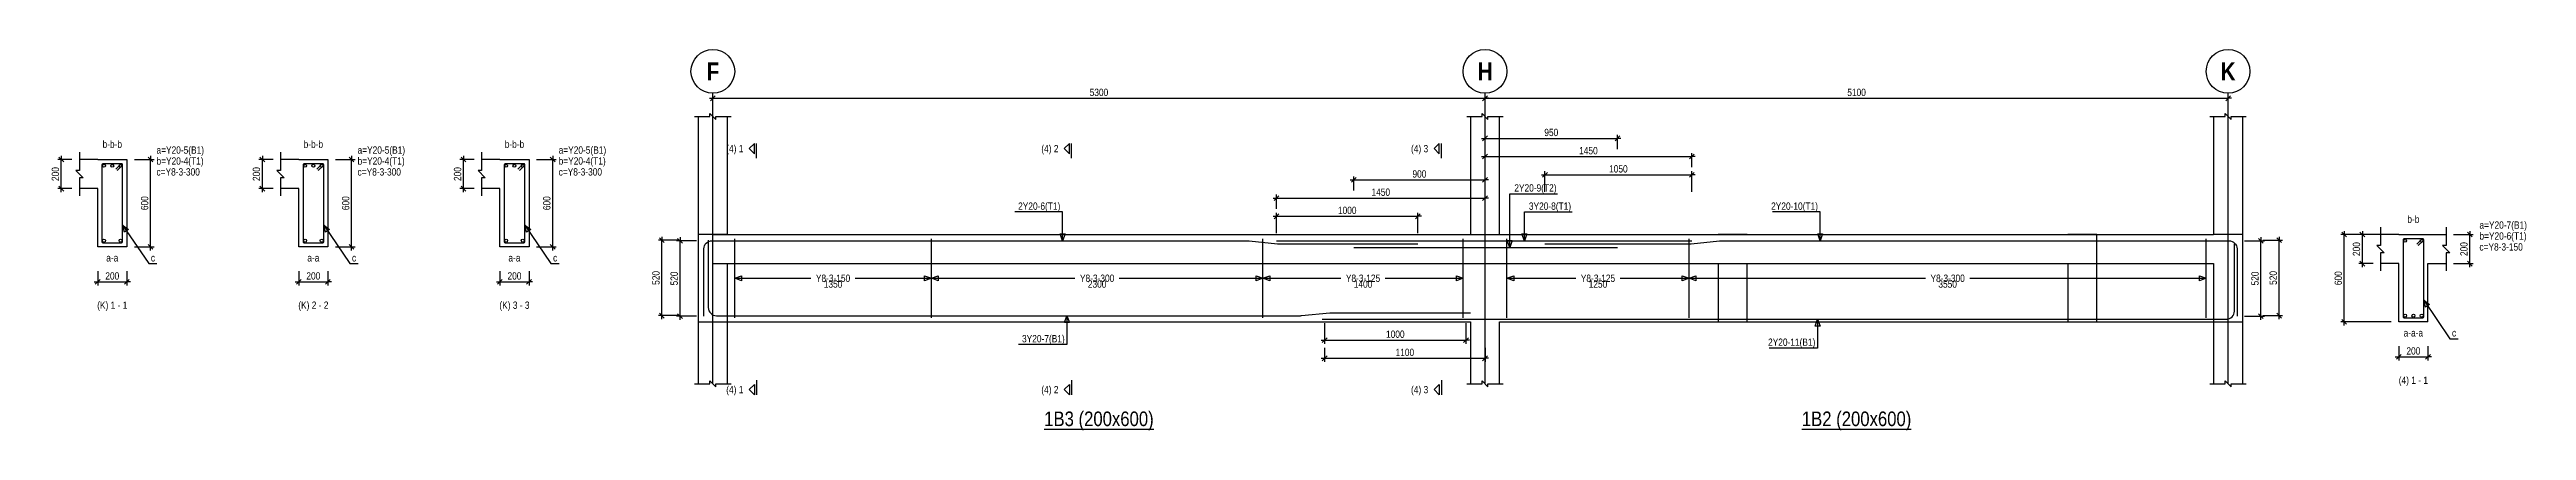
# Model space of a CAD drawing. Extents: x 0 to 206258, y -403073 to 0.
# Drawn here: x 47373 to 81373, y -194664 to -189434 of the extents above; entities that cross this region are included whole.
import ezdxf
from ezdxf.enums import TextEntityAlignment as Align
from ezdxf.lldxf.tags import DXFTag

# ---------------------------------------------------------------- set-up
doc = ezdxf.new("R2010")
doc.units = 0
doc.header["$LTSCALE"] = 1000
for name, color, linetype in [('Axis Circle(Dir 2)', 150, 'Continuous'), ('Axis Label(Dir 1)', 7, 'Continuous'), ('Axis Line(Dir 2)', 150, 'CENTER2'), ('Break Line', 5, 'Continuous'), ('Dimension Line', 5, 'Continuous'), ('Dimension Text', 5, 'Continuous'), ('Front Elevation Line', 40, 'Continuous'), ('Leader Line', 5, 'Continuous'), ('Link Line', 3, 'Continuous'), ('Rebar Label', 6, 'Continuous'), ('Rebar Line', 7, 'Continuous'), ('Section Label', 1, 'Continuous'), ('Section Line', 1, 'Continuous'), ('Top Rebar Label', 6, 'Continuous'), ('Top Rebar Line', 7, 'Continuous')]:
    doc.layers.add(name, color=color, linetype=linetype)
for name, color, linetype, true_color in [('Back Elevation Line', 191, 'HIDDEN2', 0xd4aaff), ('Beam Label(D)', 94, 'Continuous', 0x008100), ('Beam Line(D)', 112, 'Continuous', 0x00bd5e), ('Link Label', 94, 'Continuous', 0x008100)]:
    doc.layers.add(name, color=color, linetype=linetype, true_color=true_color)
doc.styles.add('Axis Label(Dir 1)', font='ARIALNB.TTF', dxfattribs={"height": 250})
doc.styles.add('Beam Label(D)', font='ARIALN.TTF', dxfattribs={"height": 200})
doc.styles.add('Dimension Text', font='ARIALN.TTF', dxfattribs={"height": 100})
doc.styles.add('Link Label', font='ARIALN.TTF', dxfattribs={"height": 100})
doc.styles.add('Rebar Label', font='ARIALN.TTF', dxfattribs={"height": 100})
doc.styles.add('Section Label', font='ARIALN.TTF', dxfattribs={"height": 100})
doc.styles.add('Top Rebar Label', font='ARIALN.TTF', dxfattribs={"height": 100})
tags = doc.linetypes.add('CENTER2', pattern=[1.125, 0.75, -0.125, 0.125, -0.125]).pattern_tags.tags
tags[10:11] = [DXFTag(74, 4), DXFTag(75, 0), DXFTag(340, '0'), DXFTag(46, 0.0), DXFTag(50, 0.0), DXFTag(44, 0.0), DXFTag(45, 0.0)]
tags[8:9] = [DXFTag(74, 4), DXFTag(75, 0), DXFTag(340, '0'), DXFTag(46, 0.0), DXFTag(50, 0.0), DXFTag(44, 0.0), DXFTag(45, 0.0)]
tags[6:7] = [DXFTag(74, 4), DXFTag(75, 0), DXFTag(340, '0'), DXFTag(46, 0.0), DXFTag(50, 0.0), DXFTag(44, 0.0), DXFTag(45, 0.0)]
tags[4:5] = [DXFTag(74, 4), DXFTag(75, 0), DXFTag(340, '0'), DXFTag(46, 0.0), DXFTag(50, 0.0), DXFTag(44, 0.0), DXFTag(45, 0.0)]
tags = doc.linetypes.add('HIDDEN2', pattern=[0.1875, 0.125, -0.0625]).pattern_tags.tags
tags[6:7] = [DXFTag(74, 4), DXFTag(75, 0), DXFTag(340, '0'), DXFTag(46, 0.0), DXFTag(50, 0.0), DXFTag(44, 0.0), DXFTag(45, 0.0)]
tags[4:5] = [DXFTag(74, 4), DXFTag(75, 0), DXFTag(340, '0'), DXFTag(46, 0.0), DXFTag(50, 0.0), DXFTag(44, 0.0), DXFTag(45, 0.0)]
doc.dimstyles.new('BEAM', dxfattribs={"dimtxt": 100, "dimasz": 30, "dimexe": 48.3, "dimexo": 103.5, "dimgap": 30, "dimtad": 1, "dimtoh": 1, "dimdec": 1, "dimlfac": 0.5, "dimdsep": 46, "dimtxsty": 'Dimension Text', "dimblk": 'PCDIM_TICK', "dimcen": 0.09, "dimclrd": 5, "dimclre": 5, "dimclrt": 5, "dimadec": 1, "dimazin": 0, "dimtp": 1, "dimtm": 1, "dimtfac": 1, "dimtdec": 4, "dimtofl": 0, "dimtmove": 0, "dimatfit": 3, "dimfxl": 1, "dimtolj": 1, "dimtzin": 0, "dimarcsym": 0})

msp = doc.modelspace()

# ---------------------------------------------------------------- texts
at = {"layer": 'Axis Label(Dir 1)', "transparency": 33554687, "style": 'Axis Label(Dir 1)'}
for s, p in [('F', (56477.964, -189734.284)), ('H', (67077.964, -189734.284)), ('K', (77277.964, -189734.284))]:
    msp.add_text(s, height=250, dxfattribs=at).set_placement(p, align=Align.MIDDLE_CENTER)
at = {"layer": 'Beam Label(D)', "transparency": 33554687, "style": 'Beam Label(D)'}
for s, p in [('%%U1B3 (200x600)', (61777.964, -194404.284)), ('%%U1B2 (200x600)', (72177.964, -194404.284))]:
    msp.add_text(s, height=200, dxfattribs=at).set_placement(p, align=Align.TOP_CENTER)
at = {"layer": 'Dimension Text', "transparency": 33554687, "style": 'Dimension Text'}
for s, p in [('1350', (58127.964, -192604.284)), ('2300', (61752.964, -192604.284)), ('1400', (65402.963, -192604.284)), ('1250', (68627.965, -192604.284)), ('3550', (73427.964, -192604.284))]:
    msp.add_text(s, height=100, dxfattribs=at).set_placement(p, align=Align.TOP_CENTER)
at = {"layer": 'Link Label', "transparency": 33554687, "style": 'Link Label'}
for s, p in [(' c=Y8-3-300', (48809.055, -191164.284)), (' c=Y8-3-300', (51569.293, -191164.284)), (' c=Y8-3-300', (54329.532, -191164.284)), (' c=Y8-3-150', (80695.965, -192194.284)), ('c', (48764.055, -192344.284)), ('c', (51524.293, -192344.284)), ('c', (54284.532, -192344.284)), ('c', (80350.965, -193374.284))]:
    msp.add_text(s, height=100, dxfattribs=at).set_placement(p)
for s, p in [('Y8-3-150', (58127.964, -192574.284)), ('Y8-3-300', (61752.964, -192574.284)), ('Y8-3-125', (65402.963, -192574.284)), ('Y8-3-125', (68627.965, -192574.284)), ('Y8-3-300', (73427.964, -192574.284))]:
    msp.add_text(s, height=100, dxfattribs=at).set_placement(p, align=Align.MIDDLE_CENTER)
at = {"layer": 'Rebar Label', "transparency": 33554687, "style": 'Rebar Label'}
for s, p in [('b-b-b', (48234.055, -190814.284)), ('b-b-b', (50994.293, -190814.284)), ('b-b-b', (53754.532, -190814.284)), ('b-b', (79820.965, -191844.284)), ('a-a', (48234.055, -192374.284)), ('a-a', (50994.293, -192374.284)), ('a-a', (53754.532, -192374.284)), ('a-a-a', (79820.965, -193404.284))]:
    msp.add_text(s, height=100, dxfattribs=at).set_placement(p, align=Align.BOTTOM_CENTER)
for s, p in [(' a=Y20-5(B1)', (48809.055, -190864.284)), (' a=Y20-5(B1)', (51569.293, -190864.284)), (' a=Y20-5(B1)', (54329.532, -190864.284)), (' a=Y20-7(B1)', (80695.965, -191894.284))]:
    msp.add_text(s, height=100, dxfattribs=at).set_placement(p)
for s, p in [(' 3Y20-7(B1)', (61307.964, -193454.284)), (' 2Y20-11(B1)', (71612.056, -193502.353))]:
    msp.add_text(s, height=100, dxfattribs=at).set_placement(p, align=Align.RIGHT)
at = {"layer": 'Section Label', "transparency": 33554687, "style": 'Section Label'}
for s, p in [('(4) 1', (56897.253, -190794.994)), ('(4) 2', (61222.254, -190794.994)), ('(4) 3', (66297.253, -190794.994)), ('(4) 1', (56897.253, -194103.573)), ('(4) 2', (61222.254, -194103.573)), ('(4) 3', (66297.253, -194103.573))]:
    msp.add_text(s, height=100, dxfattribs=at).set_placement(p, align=Align.MIDDLE_RIGHT)
for s, p in [('(K) 1 - 1', (48234.055, -193024.284)), ('(K) 2 - 2', (50994.293, -193024.284)), ('(K) 3 - 3', (53754.532, -193024.284)), ('(4) 1 - 1', (79820.965, -194054.284))]:
    msp.add_text(s, height=100, dxfattribs=at).set_placement(p, align=Align.BOTTOM_CENTER)
at = {"layer": 'Top Rebar Label', "transparency": 33554687, "style": 'Top Rebar Label'}
for s, p in [(' b=Y20-4(T1)', (48809.055, -191014.284)), (' b=Y20-4(T1)', (51569.293, -191014.284)), (' b=Y20-4(T1)', (54329.532, -191014.284)), (' 2Y20-9(T2)', (67447.964, -191384.284)), (' 3Y20-8(T1)', (67647.964, -191634.284)), (' b=Y20-6(T1)', (80695.965, -192044.284))]:
    msp.add_text(s, height=100, dxfattribs=at).set_placement(p)
for s, p in [(' 2Y20-6(T1)', (61247.964, -191634.284)), (' 2Y20-10(T1)', (71647.964, -191634.284))]:
    msp.add_text(s, height=100, dxfattribs=at).set_placement(p, align=Align.RIGHT)

# ---------------------------------------------------------------- blocks, each defined once
blk = doc.blocks.new('PCDIM_TICK')
at = {"layer": 'Dimension Line', "color": 0, "transparency": 33554687}
for p, q in [((1.1, 1.1), (-1.1, -1.1)), ((1.6, 0), (0, 0))]:
    blk.add_line(p, q, dxfattribs=at)
blk = doc.blocks.new('*U2699')
at = {"layer": 'Dimension Line', "color": 5, "true_color": 0x0000ff, "transparency": 16777216}
for p, q in [((48538, -190944), (48807, -190944)), ((48759, -192144), (48759, -190944)), ((48538, -192144), (48807, -192144))]:
    blk.add_line(p, q, dxfattribs=at)
at = {"layer": 'Dimension Line', "color": 5, "true_color": 0x0000ff, "transparency": 16777216, "xscale": 30, "yscale": 30}
for p, rotation in [((48759, -190944), 89.99999999999447), ((48759, -192144), 269.9999999999834)]:
    blk.add_blockref('PCDIM_TICK', p, dxfattribs=dict(at, rotation=rotation))
at = {"layer": 'Dimension Line', "color": 5, "true_color": 0x0000ff, "transparency": 16777216, "insert": (48729, -191544), "char_height": 100, "width": 181.97, "attachment_point": 8, "rotation": 90, "style": 'Dimension Text'}
blk.add_mtext('600', dxfattribs=at)
blk = doc.blocks.new('*U2700')
at = {"layer": 'Dimension Line', "color": 5, "true_color": 0x0000ff, "transparency": 16777216}
for p, q in [((47681, -190944), (47486, -190944)), ((47534, -191344), (47534, -190944)), ((47681, -191344), (47486, -191344))]:
    blk.add_line(p, q, dxfattribs=at)
at = {"layer": 'Dimension Line', "color": 5, "true_color": 0x0000ff, "transparency": 16777216, "xscale": 30, "yscale": 30}
for p, rotation in [((47534, -190944), 89.99999999999447), ((47534, -191344), 269.9999999999834)]:
    blk.add_blockref('PCDIM_TICK', p, dxfattribs=dict(at, rotation=rotation))
at = {"layer": 'Dimension Line', "color": 5, "true_color": 0x0000ff, "transparency": 16777216, "insert": (47504, -191144), "char_height": 100, "width": 182.77, "attachment_point": 8, "rotation": 90, "style": 'Dimension Text'}
blk.add_mtext('200', dxfattribs=at)
blk = doc.blocks.new('*U2701')
at = {"layer": 'Dimension Line', "color": 5, "true_color": 0x0000ff, "transparency": 16777216}
for p, q in [((48034, -192478), (48034, -192673)), ((48034, -192624), (48434, -192624)), ((48434, -192478), (48434, -192673))]:
    blk.add_line(p, q, dxfattribs=at)
at = {"layer": 'Dimension Line', "color": 5, "true_color": 0x0000ff, "transparency": 16777216, "xscale": 30, "yscale": 30, "rotation": 180.0000000000004}
blk.add_blockref('PCDIM_TICK', (48034, -192624), dxfattribs=at)
at = {"layer": 'Dimension Line', "color": 5, "true_color": 0x0000ff, "transparency": 16777216, "xscale": 30, "yscale": 30}
blk.add_blockref('PCDIM_TICK', (48434, -192624), dxfattribs=at)
at = {"layer": 'Dimension Line', "color": 5, "true_color": 0x0000ff, "transparency": 16777216, "insert": (48234, -192594), "char_height": 100, "width": 182.77, "attachment_point": 8, "style": 'Dimension Text'}
blk.add_mtext('200', dxfattribs=at)
blk = doc.blocks.new('*U2702')
at = {"layer": 'Dimension Line', "color": 5, "true_color": 0x0000ff, "transparency": 16777216}
for p, q in [((51298, -190944), (51568, -190944)), ((51519, -192144), (51519, -190944)), ((51298, -192144), (51568, -192144))]:
    blk.add_line(p, q, dxfattribs=at)
at = {"layer": 'Dimension Line', "color": 5, "true_color": 0x0000ff, "transparency": 16777216, "xscale": 30, "yscale": 30}
for p, rotation in [((51519, -190944), 89.99999999999447), ((51519, -192144), 269.9999999999834)]:
    blk.add_blockref('PCDIM_TICK', p, dxfattribs=dict(at, rotation=rotation))
at = {"layer": 'Dimension Line', "color": 5, "true_color": 0x0000ff, "transparency": 16777216, "insert": (51489, -191544), "char_height": 100, "width": 181.97, "attachment_point": 8, "rotation": 90, "style": 'Dimension Text'}
blk.add_mtext('600', dxfattribs=at)
blk = doc.blocks.new('*U2703')
at = {"layer": 'Dimension Line', "color": 5, "true_color": 0x0000ff, "transparency": 16777216}
for p, q in [((50441, -190944), (50246, -190944)), ((50294, -191344), (50294, -190944)), ((50441, -191344), (50246, -191344))]:
    blk.add_line(p, q, dxfattribs=at)
at = {"layer": 'Dimension Line', "color": 5, "true_color": 0x0000ff, "transparency": 16777216, "xscale": 30, "yscale": 30}
for p, rotation in [((50294, -190944), 89.99999999999447), ((50294, -191344), 269.9999999999834)]:
    blk.add_blockref('PCDIM_TICK', p, dxfattribs=dict(at, rotation=rotation))
at = {"layer": 'Dimension Line', "color": 5, "true_color": 0x0000ff, "transparency": 16777216, "insert": (50264, -191144), "char_height": 100, "width": 182.77, "attachment_point": 8, "rotation": 90, "style": 'Dimension Text'}
blk.add_mtext('200', dxfattribs=at)
blk = doc.blocks.new('*U2704')
at = {"layer": 'Dimension Line', "color": 5, "true_color": 0x0000ff, "transparency": 16777216}
for p, q in [((50794, -192478), (50794, -192673)), ((50794, -192624), (51194, -192624)), ((51194, -192478), (51194, -192673))]:
    blk.add_line(p, q, dxfattribs=at)
at = {"layer": 'Dimension Line', "color": 5, "true_color": 0x0000ff, "transparency": 16777216, "xscale": 30, "yscale": 30, "rotation": 180.0000000000004}
blk.add_blockref('PCDIM_TICK', (50794, -192624), dxfattribs=at)
at = {"layer": 'Dimension Line', "color": 5, "true_color": 0x0000ff, "transparency": 16777216, "xscale": 30, "yscale": 30}
blk.add_blockref('PCDIM_TICK', (51194, -192624), dxfattribs=at)
at = {"layer": 'Dimension Line', "color": 5, "true_color": 0x0000ff, "transparency": 16777216, "insert": (50994, -192594), "char_height": 100, "width": 182.77, "attachment_point": 8, "style": 'Dimension Text'}
blk.add_mtext('200', dxfattribs=at)
blk = doc.blocks.new('*U2705')
at = {"layer": 'Dimension Line', "color": 5, "true_color": 0x0000ff, "transparency": 16777216}
for p, q in [((54058, -190944), (54328, -190944)), ((54280, -192144), (54280, -190944)), ((54058, -192144), (54328, -192144))]:
    blk.add_line(p, q, dxfattribs=at)
at = {"layer": 'Dimension Line', "color": 5, "true_color": 0x0000ff, "transparency": 16777216, "xscale": 30, "yscale": 30}
for p, rotation in [((54280, -190944), 89.99999999999447), ((54280, -192144), 269.9999999999834)]:
    blk.add_blockref('PCDIM_TICK', p, dxfattribs=dict(at, rotation=rotation))
at = {"layer": 'Dimension Line', "color": 5, "true_color": 0x0000ff, "transparency": 16777216, "insert": (54250, -191544), "char_height": 100, "width": 181.97, "attachment_point": 8, "rotation": 90, "style": 'Dimension Text'}
blk.add_mtext('600', dxfattribs=at)
blk = doc.blocks.new('*U2706')
at = {"layer": 'Dimension Line', "color": 5, "true_color": 0x0000ff, "transparency": 16777216}
for p, q in [((53201, -190944), (53006, -190944)), ((53055, -191344), (53055, -190944)), ((53201, -191344), (53006, -191344))]:
    blk.add_line(p, q, dxfattribs=at)
at = {"layer": 'Dimension Line', "color": 5, "true_color": 0x0000ff, "transparency": 16777216, "xscale": 30, "yscale": 30}
for p, rotation in [((53055, -190944), 89.99999999999447), ((53055, -191344), 269.9999999999834)]:
    blk.add_blockref('PCDIM_TICK', p, dxfattribs=dict(at, rotation=rotation))
at = {"layer": 'Dimension Line', "color": 5, "true_color": 0x0000ff, "transparency": 16777216, "insert": (53025, -191144), "char_height": 100, "width": 182.77, "attachment_point": 8, "rotation": 90, "style": 'Dimension Text'}
blk.add_mtext('200', dxfattribs=at)
blk = doc.blocks.new('*U2707')
at = {"layer": 'Dimension Line', "color": 5, "true_color": 0x0000ff, "transparency": 16777216}
for p, q in [((53555, -192478), (53555, -192673)), ((53555, -192624), (53955, -192624)), ((53955, -192478), (53955, -192673))]:
    blk.add_line(p, q, dxfattribs=at)
at = {"layer": 'Dimension Line', "color": 5, "true_color": 0x0000ff, "transparency": 16777216, "xscale": 30, "yscale": 30, "rotation": 180.0000000000004}
blk.add_blockref('PCDIM_TICK', (53555, -192624), dxfattribs=at)
at = {"layer": 'Dimension Line', "color": 5, "true_color": 0x0000ff, "transparency": 16777216, "xscale": 30, "yscale": 30}
blk.add_blockref('PCDIM_TICK', (53955, -192624), dxfattribs=at)
at = {"layer": 'Dimension Line', "color": 5, "true_color": 0x0000ff, "transparency": 16777216, "insert": (53755, -192594), "char_height": 100, "width": 182.77, "attachment_point": 8, "style": 'Dimension Text'}
blk.add_mtext('200', dxfattribs=at)
blk = doc.blocks.new('*U2708')
at = {"layer": 'Dimension Line', "color": 5, "true_color": 0x0000ff, "transparency": 16777216}
for p, q in [((64216, -191957), (64216, -191676)), ((64216, -191724), (66156, -191724)), ((66156, -191957), (66156, -191676))]:
    blk.add_line(p, q, dxfattribs=at)
at = {"layer": 'Dimension Line', "color": 5, "true_color": 0x0000ff, "transparency": 16777216, "xscale": 30, "yscale": 30, "rotation": 180.0000000000004}
blk.add_blockref('PCDIM_TICK', (64216, -191724), dxfattribs=at)
at = {"layer": 'Dimension Line', "color": 5, "true_color": 0x0000ff, "transparency": 16777216, "xscale": 30, "yscale": 30}
blk.add_blockref('PCDIM_TICK', (66156, -191724), dxfattribs=at)
at = {"layer": 'Dimension Line', "color": 5, "true_color": 0x0000ff, "transparency": 16777216, "insert": (65186, -191694), "char_height": 100, "width": 238.4, "attachment_point": 8, "style": 'Dimension Text'}
blk.add_mtext('1000', dxfattribs=at)
blk = doc.blocks.new('*U2709')
at = {"layer": 'Dimension Line', "color": 5, "true_color": 0x0000ff, "transparency": 16777216}
for p, q in [((64876, -193192), (64876, -193473)), ((64876, -193424), (66816, -193424)), ((66816, -193192), (66816, -193473))]:
    blk.add_line(p, q, dxfattribs=at)
at = {"layer": 'Dimension Line', "color": 5, "true_color": 0x0000ff, "transparency": 16777216, "xscale": 30, "yscale": 30, "rotation": 180.0000000000004}
blk.add_blockref('PCDIM_TICK', (64876, -193424), dxfattribs=at)
at = {"layer": 'Dimension Line', "color": 5, "true_color": 0x0000ff, "transparency": 16777216, "xscale": 30, "yscale": 30}
blk.add_blockref('PCDIM_TICK', (66816, -193424), dxfattribs=at)
at = {"layer": 'Dimension Line', "color": 5, "true_color": 0x0000ff, "transparency": 16777216, "insert": (65846, -193394), "char_height": 100, "width": 238.4, "attachment_point": 8, "style": 'Dimension Text'}
blk.add_mtext('1000', dxfattribs=at)
blk = doc.blocks.new('*U2710')
at = {"layer": 'Dimension Line', "color": 5, "true_color": 0x0000ff, "transparency": 16777216}
for p, q in [((64216, -191621), (64216, -191426)), ((64216, -191474), (67078, -191474)), ((67078, -191621), (67078, -191426))]:
    blk.add_line(p, q, dxfattribs=at)
at = {"layer": 'Dimension Line', "color": 5, "true_color": 0x0000ff, "transparency": 16777216, "xscale": 30, "yscale": 30, "rotation": 180.0000000000004}
blk.add_blockref('PCDIM_TICK', (64216, -191474), dxfattribs=at)
at = {"layer": 'Dimension Line', "color": 5, "true_color": 0x0000ff, "transparency": 16777216, "xscale": 30, "yscale": 30}
blk.add_blockref('PCDIM_TICK', (67078, -191474), dxfattribs=at)
at = {"layer": 'Dimension Line', "color": 5, "true_color": 0x0000ff, "transparency": 16777216, "insert": (65647, -191444), "char_height": 100, "width": 238.4, "attachment_point": 8, "style": 'Dimension Text'}
blk.add_mtext('1450', dxfattribs=at)
blk = doc.blocks.new('*U2711')
at = {"layer": 'Dimension Line', "color": 5, "true_color": 0x0000ff, "transparency": 16777216}
for p, q in [((65276, -191371), (65276, -191176)), ((65276, -191224), (67078, -191224)), ((67078, -191371), (67078, -191176))]:
    blk.add_line(p, q, dxfattribs=at)
at = {"layer": 'Dimension Line', "color": 5, "true_color": 0x0000ff, "transparency": 16777216, "xscale": 30, "yscale": 30, "rotation": 180.0000000000004}
blk.add_blockref('PCDIM_TICK', (65276, -191224), dxfattribs=at)
at = {"layer": 'Dimension Line', "color": 5, "true_color": 0x0000ff, "transparency": 16777216, "xscale": 30, "yscale": 30}
blk.add_blockref('PCDIM_TICK', (67078, -191224), dxfattribs=at)
at = {"layer": 'Dimension Line', "color": 5, "true_color": 0x0000ff, "transparency": 16777216, "insert": (66177, -191194), "char_height": 100, "width": 181.5, "attachment_point": 8, "style": 'Dimension Text'}
blk.add_mtext('900', dxfattribs=at)
blk = doc.blocks.new('*U2712')
at = {"layer": 'Dimension Line', "color": 5, "true_color": 0x0000ff, "transparency": 16777216}
for p, q in [((64876, -193528), (64876, -193723)), ((64876, -193674), (67078, -193674)), ((67078, -193528), (67078, -193723))]:
    blk.add_line(p, q, dxfattribs=at)
at = {"layer": 'Dimension Line', "color": 5, "true_color": 0x0000ff, "transparency": 16777216, "xscale": 30, "yscale": 30, "rotation": 180.0000000000004}
blk.add_blockref('PCDIM_TICK', (64876, -193674), dxfattribs=at)
at = {"layer": 'Dimension Line', "color": 5, "true_color": 0x0000ff, "transparency": 16777216, "xscale": 30, "yscale": 30}
blk.add_blockref('PCDIM_TICK', (67078, -193674), dxfattribs=at)
at = {"layer": 'Dimension Line', "color": 5, "true_color": 0x0000ff, "transparency": 16777216, "insert": (65977, -193644), "char_height": 100, "width": 238.4, "attachment_point": 8, "style": 'Dimension Text'}
blk.add_mtext('1100', dxfattribs=at)
blk = doc.blocks.new('*U2713')
at = {"layer": 'Dimension Line', "color": 5, "true_color": 0x0000ff, "transparency": 16777216}
for p, q in [((56252, -192060), (55980, -192060)), ((56028, -193096), (56028, -192060)), ((56252, -193096), (55980, -193096))]:
    blk.add_line(p, q, dxfattribs=at)
at = {"layer": 'Dimension Line', "color": 5, "true_color": 0x0000ff, "transparency": 16777216, "xscale": 30, "yscale": 30}
for p, rotation in [((56028, -192060), 89.99999999999447), ((56028, -193096), 269.9999999999834)]:
    blk.add_blockref('PCDIM_TICK', p, dxfattribs=dict(at, rotation=rotation))
at = {"layer": 'Dimension Line', "color": 5, "true_color": 0x0000ff, "transparency": 16777216, "insert": (55998, -192578), "char_height": 100, "width": 181.5, "attachment_point": 8, "rotation": 90, "style": 'Dimension Text'}
blk.add_mtext('520', dxfattribs=at)
blk = doc.blocks.new('*U2714')
at = {"layer": 'Dimension Line', "color": 5, "true_color": 0x0000ff, "transparency": 16777216}
for p, q in [((56002, -192052), (55730, -192052)), ((55778, -193088), (55778, -192052)), ((56002, -193088), (55730, -193088))]:
    blk.add_line(p, q, dxfattribs=at)
at = {"layer": 'Dimension Line', "color": 5, "true_color": 0x0000ff, "transparency": 16777216, "xscale": 30, "yscale": 30}
for p, rotation in [((55778, -192052), 89.99999999999447), ((55778, -193088), 269.9999999999834)]:
    blk.add_blockref('PCDIM_TICK', p, dxfattribs=dict(at, rotation=rotation))
at = {"layer": 'Dimension Line', "color": 5, "true_color": 0x0000ff, "transparency": 16777216, "insert": (55748, -192570), "char_height": 100, "width": 181.5, "attachment_point": 8, "rotation": 90, "style": 'Dimension Text'}
blk.add_mtext('520', dxfattribs=at)
blk = doc.blocks.new('*U2715')
at = {"layer": 'Dimension Line', "color": 5, "true_color": 0x0000ff, "transparency": 16777216}
for p, q in [((56478, -190251), (56478, -190056)), ((67078, -190251), (67078, -190056)), ((56478, -190104), (67078, -190104))]:
    blk.add_line(p, q, dxfattribs=at)
at = {"layer": 'Dimension Line', "color": 5, "true_color": 0x0000ff, "transparency": 16777216, "xscale": 30, "yscale": 30, "rotation": 180.0000000000004}
blk.add_blockref('PCDIM_TICK', (56478, -190104), dxfattribs=at)
at = {"layer": 'Dimension Line', "color": 5, "true_color": 0x0000ff, "transparency": 16777216, "xscale": 30, "yscale": 30}
blk.add_blockref('PCDIM_TICK', (67078, -190104), dxfattribs=at)
at = {"layer": 'Dimension Line', "color": 5, "true_color": 0x0000ff, "transparency": 16777216, "insert": (61778, -190074), "char_height": 100, "width": 245.98, "attachment_point": 8, "style": 'Dimension Text'}
blk.add_mtext('5300', dxfattribs=at)
blk = doc.blocks.new('*U2728')
at = {"layer": 'Dimension Line', "color": 5, "true_color": 0x0000ff, "transparency": 16777216}
for p, q in [((67900, -191387), (67900, -191106)), ((67900, -191154), (69916, -191154)), ((69916, -191387), (69916, -191106))]:
    blk.add_line(p, q, dxfattribs=at)
at = {"layer": 'Dimension Line', "color": 5, "true_color": 0x0000ff, "transparency": 16777216, "xscale": 30, "yscale": 30, "rotation": 180.0000000000004}
blk.add_blockref('PCDIM_TICK', (67900, -191154), dxfattribs=at)
at = {"layer": 'Dimension Line', "color": 5, "true_color": 0x0000ff, "transparency": 16777216, "xscale": 30, "yscale": 30}
blk.add_blockref('PCDIM_TICK', (69916, -191154), dxfattribs=at)
at = {"layer": 'Dimension Line', "color": 5, "true_color": 0x0000ff, "transparency": 16777216, "insert": (68908, -191124), "char_height": 100, "width": 238.4, "attachment_point": 8, "style": 'Dimension Text'}
blk.add_mtext('1050', dxfattribs=at)
blk = doc.blocks.new('*U2729')
at = {"layer": 'Dimension Line', "color": 5, "true_color": 0x0000ff, "transparency": 16777216}
for p, q in [((67078, -191051), (67078, -190856)), ((67078, -190904), (69916, -190904)), ((69916, -191051), (69916, -190856))]:
    blk.add_line(p, q, dxfattribs=at)
at = {"layer": 'Dimension Line', "color": 5, "true_color": 0x0000ff, "transparency": 16777216, "xscale": 30, "yscale": 30, "rotation": 180.0000000000004}
blk.add_blockref('PCDIM_TICK', (67078, -190904), dxfattribs=at)
at = {"layer": 'Dimension Line', "color": 5, "true_color": 0x0000ff, "transparency": 16777216, "xscale": 30, "yscale": 30}
blk.add_blockref('PCDIM_TICK', (69916, -190904), dxfattribs=at)
at = {"layer": 'Dimension Line', "color": 5, "true_color": 0x0000ff, "transparency": 16777216, "insert": (68497, -190874), "char_height": 100, "width": 238.4, "attachment_point": 8, "style": 'Dimension Text'}
blk.add_mtext('1450', dxfattribs=at)
blk = doc.blocks.new('*U2730')
at = {"layer": 'Dimension Line', "color": 5, "true_color": 0x0000ff, "transparency": 16777216}
for p, q in [((67078, -190801), (67078, -190606)), ((67078, -190654), (68896, -190654)), ((68896, -190801), (68896, -190606))]:
    blk.add_line(p, q, dxfattribs=at)
at = {"layer": 'Dimension Line', "color": 5, "true_color": 0x0000ff, "transparency": 16777216, "xscale": 30, "yscale": 30, "rotation": 180.0000000000004}
blk.add_blockref('PCDIM_TICK', (67078, -190654), dxfattribs=at)
at = {"layer": 'Dimension Line', "color": 5, "true_color": 0x0000ff, "transparency": 16777216, "xscale": 30, "yscale": 30}
blk.add_blockref('PCDIM_TICK', (68896, -190654), dxfattribs=at)
at = {"layer": 'Dimension Line', "color": 5, "true_color": 0x0000ff, "transparency": 16777216, "insert": (67987, -190624), "char_height": 100, "width": 181.5, "attachment_point": 8, "style": 'Dimension Text'}
blk.add_mtext('950', dxfattribs=at)
blk = doc.blocks.new('*U2731')
at = {"layer": 'Dimension Line', "color": 5, "true_color": 0x0000ff, "transparency": 16777216}
for p, q in [((77503, -192060), (77776, -192060)), ((77728, -193096), (77728, -192060)), ((77503, -193096), (77776, -193096))]:
    blk.add_line(p, q, dxfattribs=at)
at = {"layer": 'Dimension Line', "color": 5, "true_color": 0x0000ff, "transparency": 16777216, "xscale": 30, "yscale": 30}
for p, rotation in [((77728, -192060), 89.99999999999447), ((77728, -193096), 269.9999999999834)]:
    blk.add_blockref('PCDIM_TICK', p, dxfattribs=dict(at, rotation=rotation))
at = {"layer": 'Dimension Line', "color": 5, "true_color": 0x0000ff, "transparency": 16777216, "insert": (77698, -192578), "char_height": 100, "width": 181.5, "attachment_point": 8, "rotation": 90, "style": 'Dimension Text'}
blk.add_mtext('520', dxfattribs=at)
blk = doc.blocks.new('*U2732')
at = {"layer": 'Dimension Line', "color": 5, "true_color": 0x0000ff, "transparency": 16777216}
for p, q in [((77753, -192052), (78026, -192052)), ((77978, -193088), (77978, -192052)), ((77753, -193088), (78026, -193088))]:
    blk.add_line(p, q, dxfattribs=at)
at = {"layer": 'Dimension Line', "color": 5, "true_color": 0x0000ff, "transparency": 16777216, "xscale": 30, "yscale": 30}
for p, rotation in [((77978, -192052), 89.99999999999447), ((77978, -193088), 269.9999999999834)]:
    blk.add_blockref('PCDIM_TICK', p, dxfattribs=dict(at, rotation=rotation))
at = {"layer": 'Dimension Line', "color": 5, "true_color": 0x0000ff, "transparency": 16777216, "insert": (77948, -192570), "char_height": 100, "width": 181.5, "attachment_point": 8, "rotation": 90, "style": 'Dimension Text'}
blk.add_mtext('520', dxfattribs=at)
blk = doc.blocks.new('*U2733')
at = {"layer": 'Dimension Line', "color": 5, "true_color": 0x0000ff, "transparency": 16777216}
for p, q in [((67078, -190251), (67078, -190056)), ((77278, -190251), (77278, -190056)), ((67078, -190104), (77278, -190104))]:
    blk.add_line(p, q, dxfattribs=at)
at = {"layer": 'Dimension Line', "color": 5, "true_color": 0x0000ff, "transparency": 16777216, "xscale": 30, "yscale": 30, "rotation": 180.0000000000004}
blk.add_blockref('PCDIM_TICK', (67078, -190104), dxfattribs=at)
at = {"layer": 'Dimension Line', "color": 5, "true_color": 0x0000ff, "transparency": 16777216, "xscale": 30, "yscale": 30}
blk.add_blockref('PCDIM_TICK', (77278, -190104), dxfattribs=at)
at = {"layer": 'Dimension Line', "color": 5, "true_color": 0x0000ff, "transparency": 16777216, "insert": (72178, -190074), "char_height": 100, "width": 245.98, "attachment_point": 8, "style": 'Dimension Text'}
blk.add_mtext('5100', dxfattribs=at)
blk = doc.blocks.new('*U2716')
at = {"layer": 'Dimension Line', "color": 5, "true_color": 0x0000ff, "transparency": 16777216}
for p, q in [((80374, -191974), (80644, -191974)), ((80596, -192374), (80596, -191974)), ((80374, -192374), (80644, -192374))]:
    blk.add_line(p, q, dxfattribs=at)
at = {"layer": 'Dimension Line', "color": 5, "true_color": 0x0000ff, "transparency": 16777216, "xscale": 30, "yscale": 30}
for p, rotation in [((80596, -191974), 89.99999999999447), ((80596, -192374), 269.9999999999834)]:
    blk.add_blockref('PCDIM_TICK', p, dxfattribs=dict(at, rotation=rotation))
at = {"layer": 'Dimension Line', "color": 5, "true_color": 0x0000ff, "transparency": 16777216, "insert": (80566, -192174), "char_height": 100, "width": 182.77, "attachment_point": 8, "rotation": 90, "style": 'Dimension Text'}
blk.add_mtext('200', dxfattribs=at)
blk = doc.blocks.new('*U2717')
at = {"layer": 'Dimension Line', "color": 5, "true_color": 0x0000ff, "transparency": 16777216}
for p, q in [((79267, -191974), (79073, -191974)), ((79121, -192374), (79121, -191974)), ((79267, -192374), (79073, -192374))]:
    blk.add_line(p, q, dxfattribs=at)
at = {"layer": 'Dimension Line', "color": 5, "true_color": 0x0000ff, "transparency": 16777216, "xscale": 30, "yscale": 30}
for p, rotation in [((79121, -191974), 89.99999999999447), ((79121, -192374), 269.9999999999834)]:
    blk.add_blockref('PCDIM_TICK', p, dxfattribs=dict(at, rotation=rotation))
at = {"layer": 'Dimension Line', "color": 5, "true_color": 0x0000ff, "transparency": 16777216, "insert": (79091, -192174), "char_height": 100, "width": 182.77, "attachment_point": 8, "rotation": 90, "style": 'Dimension Text'}
blk.add_mtext('200', dxfattribs=at)
blk = doc.blocks.new('*U2718')
at = {"layer": 'Dimension Line', "color": 5, "true_color": 0x0000ff, "transparency": 16777216}
for p, q in [((79517, -191974), (78823, -191974)), ((78871, -193174), (78871, -191974)), ((79517, -193174), (78823, -193174))]:
    blk.add_line(p, q, dxfattribs=at)
at = {"layer": 'Dimension Line', "color": 5, "true_color": 0x0000ff, "transparency": 16777216, "xscale": 30, "yscale": 30}
for p, rotation in [((78871, -191974), 89.99999999999447), ((78871, -193174), 269.9999999999834)]:
    blk.add_blockref('PCDIM_TICK', p, dxfattribs=dict(at, rotation=rotation))
at = {"layer": 'Dimension Line', "color": 5, "true_color": 0x0000ff, "transparency": 16777216, "insert": (78841, -192574), "char_height": 100, "width": 181.97, "attachment_point": 8, "rotation": 90, "style": 'Dimension Text'}
blk.add_mtext('600', dxfattribs=at)
blk = doc.blocks.new('*U2719')
at = {"layer": 'Dimension Line', "color": 5, "true_color": 0x0000ff, "transparency": 16777216}
for p, q in [((79621, -193508), (79621, -193703)), ((79621, -193654), (80021, -193654)), ((80021, -193508), (80021, -193703))]:
    blk.add_line(p, q, dxfattribs=at)
at = {"layer": 'Dimension Line', "color": 5, "true_color": 0x0000ff, "transparency": 16777216, "xscale": 30, "yscale": 30, "rotation": 180.0000000000004}
blk.add_blockref('PCDIM_TICK', (79621, -193654), dxfattribs=at)
at = {"layer": 'Dimension Line', "color": 5, "true_color": 0x0000ff, "transparency": 16777216, "xscale": 30, "yscale": 30}
blk.add_blockref('PCDIM_TICK', (80021, -193654), dxfattribs=at)
at = {"layer": 'Dimension Line', "color": 5, "true_color": 0x0000ff, "transparency": 16777216, "insert": (79821, -193624), "char_height": 100, "width": 182.77, "attachment_point": 8, "style": 'Dimension Text'}
blk.add_mtext('200', dxfattribs=at)

# ---------------------------------------------------------------- dimensions: what is measured, and where the dimension line sits
at = {"layer": 'Dimension Line', "transparency": 33554687}
for base, p1, p2, text, picture, middle in [((61777.964, -190104.284), (56477.964, -190354.284), (67077.964, -190354.284), '5300', '*U2715', (61777.964, -190104.284)), ((72177.964, -190104.284), (67077.964, -190354.284), (77277.964, -190354.284), '5100', '*U2733', (72177.964, -190104.284)), ((67986.964, -190654.284), (67077.964, -190904.284), (68895.964, -190904.284), '950', '*U2730', (67986.964, -190654.284)), ((66176.964, -191224.284), (65275.964, -191474.284), (67077.964, -191474.284), '900', '*U2711', (66176.964, -191224.284)), ((68496.964, -190904.284), (67077.964, -191154.284), (69915.964, -191154.284), '1450', '*U2729', (68496.964, -190904.284)), ((68907.964, -191154.284), (67899.965, -191490.284), (69915.964, -191490.284), '1050', '*U2728', (68907.964, -191154.284)), ((65646.964, -191474.284), (64215.964, -191724.284), (67077.964, -191724.284), '1450', '*U2710', (65646.964, -191474.284)), ((65185.964, -191724.284), (64215.964, -192060.284), (66155.964, -192060.284), '1000', '*U2708', (65185.964, -191724.284)), ((48234.055, -192624.284), (48034.055, -192374.284), (48434.055, -192374.284), '200', '*U2701', (48234.055, -192624.284)), ((50994.293, -192624.284), (50794.293, -192374.284), (51194.293, -192374.284), '200', '*U2704', (50994.293, -192624.284)), ((53754.532, -192624.284), (53554.532, -192374.284), (53954.532, -192374.284), '200', '*U2707', (53754.532, -192624.284)), ((65845.964, -193424.284), (64875.964, -193088.284), (66815.964, -193088.284), '1000', '*U2709', (65845.964, -193424.284)), ((65976.964, -193674.284), (64875.964, -193424.284), (67077.964, -193424.284), '1100', '*U2712', (65976.964, -193674.284)), ((79820.965, -193654.284), (79620.965, -193404.284), (80020.965, -193404.284), '200', '*U2719', (79820.965, -193654.284))]:
    dim = msp.add_linear_dim(base=base, p1=p1, p2=p2, text=text, dimstyle='BEAM', override={"dimscale": 1, "dimtxt": 100, "dimasz": 30, "dimexe": 48.3, "dimexo": 103.5, "dimgap": 30, "dimtad": 1, "dimtih": 0, "dimdec": 1, "dimlfac": 0.5, "dimzin": 8, "dimlunit": 2, "dimpost": '', "dimtxsty": 'Dimension Text', "dimblk": 'PCDIM_TICK', "dimse1": 0, "dimse2": 0, "dimsd2": 0, "dimclrd": 5, "dimclre": 5, "dimclrt": 5, "dimaunit": 0, "dimadec": 1, "dimazin": 0, "dimtol": 0, "dimtp": 1, "dimtm": 1, "dimtmove": 0}, dxfattribs=at)
    dim.commit()
    dim.dimension.update_dxf_attribs({"geometry": picture, "text_midpoint": middle})
for base, p1, p2, angle, text, picture, middle in [((47534.055, -191144.284), (47784.055, -191344.284), (47784.055, -190944.284), 90, '200', '*U2700', (47534.055, -191144.284)), ((48759.055, -191544.284), (48434.055, -192144.284), (48434.055, -190944.284), 90, '600', '*U2699', (48759.055, -191544.284)), ((50294.293, -191144.284), (50544.293, -191344.284), (50544.293, -190944.284), 90, '200', '*U2703', (50294.293, -191144.284)), ((51519.293, -191544.284), (51194.293, -192144.284), (51194.293, -190944.284), 90, '600', '*U2702', (51519.293, -191544.284)), ((53054.532, -191144.284), (53304.532, -191344.284), (53304.532, -190944.284), 90, '200', '*U2706', (53054.532, -191144.284)), ((54279.532, -191544.284), (53954.532, -192144.284), (53954.532, -190944.284), 90, '600', '*U2705', (54279.532, -191544.284)), ((55777.964, -192570.284), (56105.964, -193088.284), (56105.964, -192052.284), 90, '520', '*U2714', (55777.964, -192570.284)), ((56027.964, -192578.284), (56355.964, -193096.284), (56355.964, -192060.284), 90, '520', '*U2713', (56027.964, -192578.284)), ((77727.965, -192578.284), (77399.965, -193096.284), (77399.965, -192060.284), 90, '520', '*U2731', (77727.965, -192578.284)), ((77977.964, -192570.283), (77649.965, -193088.283), (77649.964, -192052.283), 90.0000489, '520', '*U2732', (77977.964, -192570.283)), ((78870.965, -192574.284), (79620.965, -193174.284), (79620.965, -191974.284), 90, '600', '*U2718', (78870.965, -192574.284)), ((79120.965, -192174.284), (79370.965, -192374.284), (79370.965, -191974.284), 90, '200', '*U2717', (79120.965, -192174.284)), ((80595.965, -192174.284), (80270.965, -192374.284), (80270.965, -191974.284), 90, '200', '*U2716', (80595.965, -192174.284))]:
    dim = msp.add_linear_dim(base=base, p1=p1, p2=p2, angle=angle, text=text, dimstyle='BEAM', override={"dimscale": 1, "dimtxt": 100, "dimasz": 30, "dimexe": 48.3, "dimexo": 103.5, "dimgap": 30, "dimtad": 1, "dimtih": 0, "dimdec": 1, "dimlfac": 0.5, "dimzin": 8, "dimlunit": 2, "dimpost": '', "dimtxsty": 'Dimension Text', "dimblk": 'PCDIM_TICK', "dimse1": 0, "dimse2": 0, "dimsd2": 0, "dimclrd": 5, "dimclre": 5, "dimclrt": 5, "dimaunit": 0, "dimadec": 1, "dimazin": 0, "dimtol": 0, "dimtp": 1, "dimtm": 1, "dimtmove": 0}, dxfattribs=at)
    dim.commit()
    dim.dimension.update_dxf_attribs({"geometry": picture, "text_midpoint": middle})

# ---------------------------------------------------------------- linework, layer by layer
at = {"layer": 'Axis Circle(Dir 2)', "transparency": 33554687}
for centre in [(56477.964, -189734.284), (67077.964, -189734.284), (77277.964, -189734.284)]:
    msp.add_circle(centre, 300, dxfattribs=at)
at = {"layer": 'Axis Line(Dir 2)', "transparency": 33554687}
for points in [[(56477.964, -194024.284), (56477.964, -190034.284)], [(67077.964, -194024.284), (67077.964, -190034.284)], [(77277.964, -194024.284), (77277.964, -190034.284)]]:
    msp.add_lwpolyline(points, dxfattribs=at)
at = {"layer": 'Back Elevation Line', "transparency": 33554687}
for points in [[(56677.964, -191974.284), (56277.964, -191974.284)], [(56277.964, -191974.284), (56277.964, -193174.284)], [(56677.964, -191974.284), (77077.964, -191974.284)], [(77477.964, -191974.284), (77077.964, -191974.284)], [(77477.964, -193174.284), (77477.964, -191974.284)], [(56677.964, -193174.284), (56677.964, -192374.284)], [(56677.964, -192374.284), (77077.964, -192374.284)], [(77077.964, -192374.284), (77077.964, -193174.284)], [(56277.964, -193174.284), (56677.964, -193174.284)], [(77077.964, -193174.284), (77477.964, -193174.284)]]:
    msp.add_lwpolyline(points, dxfattribs=at)
at = {"layer": 'Beam Line(D)', "transparency": 33554687}
for points in [[(56277.964, -190354.284), (56277.964, -191974.284)], [(56677.964, -191974.284), (56677.964, -190354.284)], [(66877.964, -190354.284), (66877.964, -191974.284)], [(67277.964, -191974.284), (67277.964, -190354.284)], [(77077.964, -190354.284), (77077.964, -191974.284)], [(77477.964, -191974.284), (77477.964, -190354.284)], [(48034.055, -190944.284), (48434.055, -190944.284), (48434.055, -192144.284), (48034.055, -192144.284), (48034.055, -191344.284), (47784.055, -191344.284)], [(48034.055, -190944.284), (47784.055, -190944.284)], [(48034.055, -190944.284), (48034.055, -190944.284)], [(50794.293, -190944.284), (51194.293, -190944.284), (51194.293, -192144.284), (50794.293, -192144.284), (50794.293, -191344.284), (50544.293, -191344.284)], [(50794.293, -190944.284), (50544.293, -190944.284)], [(50794.293, -190944.284), (50794.293, -190944.284)], [(53554.532, -190944.284), (53954.532, -190944.284), (53954.532, -192144.284), (53554.532, -192144.284), (53554.532, -191344.284), (53304.532, -191344.284)], [(53554.532, -190944.284), (53304.532, -190944.284)], [(53554.532, -190944.284), (53554.532, -190944.284)], [(56277.964, -191974.284), (56277.964, -194024.284)], [(56677.964, -191974.284), (66877.964, -191974.284)], [(67277.964, -191974.284), (77077.964, -191974.284)], [(77477.964, -194024.284), (77477.964, -191974.284)], [(79620.965, -191974.284), (79370.965, -191974.284)], [(79620.965, -191974.284), (80020.965, -191974.284)], [(79620.965, -191974.284), (79620.965, -191974.284)], [(80020.965, -191974.284), (80020.965, -191974.284)], [(80020.965, -191974.284), (80270.965, -191974.284)], [(80020.965, -193174.284), (79620.965, -193174.284), (79620.965, -192374.284), (79370.965, -192374.284)], [(80020.965, -193174.284), (80020.965, -192374.284), (80270.965, -192374.284)], [(56677.964, -194024.284), (56677.964, -193174.284)], [(56677.964, -193174.284), (66877.964, -193174.284)], [(66877.964, -193174.284), (66877.964, -194024.284)], [(67277.964, -194024.284), (67277.964, -193174.284)], [(67277.964, -193174.284), (77077.964, -193174.284)], [(77077.964, -193174.284), (77077.964, -194024.284)]]:
    msp.add_lwpolyline(points, dxfattribs=at)
at = {"layer": 'Break Line', "transparency": 33554687}
for points in [[(56227.964, -190354.284), (56437.964, -190354.284), (56437.964, -190314.284), (56517.964, -190394.284), (56517.964, -190354.284), (56727.964, -190354.284)], [(66827.964, -190354.284), (67037.964, -190354.284), (67037.964, -190314.284), (67117.964, -190394.284), (67117.964, -190354.284), (67327.964, -190354.284)], [(77027.964, -190354.284), (77237.964, -190354.284), (77237.964, -190314.284), (77317.964, -190394.284), (77317.964, -190354.284), (77527.964, -190354.284)], [(47784.055, -190844.284), (47784.055, -191094.284), (47734.055, -191094.284), (47834.055, -191194.284), (47784.055, -191194.284), (47784.055, -191444.284)], [(50544.293, -190844.284), (50544.293, -191094.284), (50494.293, -191094.284), (50594.293, -191194.284), (50544.293, -191194.284), (50544.293, -191444.284)], [(53304.532, -190844.284), (53304.532, -191094.284), (53254.532, -191094.284), (53354.532, -191194.284), (53304.532, -191194.284), (53304.532, -191444.284)], [(79370.965, -191874.284), (79370.965, -192124.284), (79320.965, -192124.284), (79420.965, -192224.284), (79370.965, -192224.284), (79370.965, -192474.284)], [(80270.965, -191874.284), (80270.965, -192124.284), (80220.965, -192124.284), (80320.965, -192224.284), (80270.965, -192224.284), (80270.965, -192474.284)], [(56227.964, -194024.284), (56437.964, -194024.284), (56437.964, -193984.284), (56517.964, -194064.284), (56517.964, -194024.284), (56727.964, -194024.284)], [(66827.964, -194024.284), (67037.964, -194024.284), (67037.964, -193984.284), (67117.964, -194064.284), (67117.964, -194024.284), (67327.964, -194024.284)], [(77027.964, -194024.284), (77237.964, -194024.284), (77237.964, -193984.284), (77317.964, -194064.284), (77317.964, -194024.284), (77527.964, -194024.284)]]:
    msp.add_lwpolyline(points, dxfattribs=at)
at = {"layer": 'Front Elevation Line', "transparency": 33554687}
for points in [[(56477.964, -192374.284), (56477.964, -191974.284), (70277.964, -191974.284)], [(70677.964, -191974.284), (70277.964, -191974.284)], [(70677.964, -191974.284), (75077.964, -191974.284)], [(75477.964, -191974.284), (75077.964, -191974.284)], [(75477.964, -193174.284), (75477.964, -191974.284)], [(56477.964, -192374.284), (70277.964, -192374.284)], [(70277.964, -192374.284), (70277.964, -193174.284)], [(70677.964, -193174.284), (70677.964, -192374.284)], [(70677.964, -192374.284), (75077.964, -192374.284)], [(75077.964, -192374.284), (75077.964, -193174.284)], [(70277.964, -193174.284), (70677.964, -193174.284)], [(75077.964, -193174.284), (75477.964, -193174.284)]]:
    msp.add_lwpolyline(points, dxfattribs=at)
at = {"layer": 'Leader Line', "transparency": 33554687}
for points in [[(67417.964, -192150.284), (67417.964, -191414.284), (68072.955, -191414.284)], [(61277.964, -192060.284), (61277.964, -191664.284), (60622.973, -191664.284)], [(67617.964, -192060.284), (67617.964, -191664.284), (68272.955, -191664.284)], [(71677.964, -192060.284), (71677.964, -191664.284), (71022.973, -191664.284)], [(48456.996, -191903.009), (48400.311, -191941.297), (48376.055, -191844.284), (48456.996, -191903.009)], [(48376.055, -191844.284), (48734.055, -192374.284), (48847.184, -192374.284)], [(51217.234, -191903.008), (51160.55, -191941.297), (51136.293, -191844.283), (51217.234, -191903.008)], [(51136.293, -191844.283), (51494.293, -192374.284), (51607.423, -192374.284)], [(53977.472, -191903.008), (53920.788, -191941.296), (53896.532, -191844.283), (53977.472, -191903.008)], [(53896.532, -191844.283), (54254.532, -192374.284), (54367.661, -192374.284)], [(61243.762, -191966.314), (61312.166, -191966.314), (61277.964, -192060.284), (61243.762, -191966.314)], [(67383.762, -192056.314), (67452.166, -192056.314), (67417.964, -192150.284), (67383.762, -192056.314)], [(67583.762, -191966.314), (67652.166, -191966.314), (67617.964, -192060.284), (67583.762, -191966.314)], [(71643.762, -191966.314), (71712.166, -191966.314), (71677.964, -192060.284), (71643.762, -191966.314)], [(56777.964, -192574.284), (56871.933, -192540.082), (56871.933, -192608.486), (56777.964, -192574.284), (57823.32, -192574.284)], [(58432.608, -192574.284), (59477.964, -192574.284), (59383.995, -192608.486), (59383.995, -192540.082), (59477.964, -192574.284)], [(59477.964, -192574.284), (59571.933, -192540.082), (59571.933, -192608.486), (59477.964, -192574.284), (61448.32, -192574.284)], [(62057.608, -192574.284), (64027.964, -192574.284), (63933.994, -192608.486), (63933.994, -192540.082), (64027.964, -192574.284)], [(64027.964, -192574.284), (64121.933, -192540.082), (64121.933, -192608.486), (64027.964, -192574.284), (65098.319, -192574.284)], [(65707.607, -192574.284), (66777.963, -192574.284), (66683.994, -192608.486), (66683.994, -192540.082), (66777.963, -192574.284)], [(67377.965, -192574.284), (67471.934, -192540.082), (67471.934, -192608.486), (67377.965, -192574.284), (68323.321, -192574.284)], [(68932.609, -192574.284), (69877.965, -192574.284), (69783.995, -192608.486), (69783.995, -192540.082), (69877.965, -192574.284)], [(69877.965, -192574.284), (69971.934, -192540.082), (69971.934, -192608.486), (69877.965, -192574.284), (73123.32, -192574.284)], [(73732.608, -192574.284), (76977.964, -192574.284), (76883.995, -192608.486), (76883.995, -192540.082), (76977.964, -192574.284)], [(61337.964, -193088.284), (61337.964, -193484.284), (60675.291, -193484.284)], [(61372.166, -193182.253), (61303.762, -193182.253), (61337.964, -193088.284), (61372.166, -193182.253)], [(80043.905, -192933.007), (79987.221, -192971.296), (79962.964, -192874.282), (80043.905, -192933.007)], [(79962.964, -192874.282), (80320.965, -193404.284), (80434.094, -193404.284)], [(71642.056, -193136.353), (71642.056, -193532.353), (70979.383, -193532.353)], [(71676.258, -193230.322), (71607.854, -193230.322), (71642.056, -193136.353), (71676.258, -193230.322)]]:
    msp.add_lwpolyline(points, dxfattribs=at)
at = {"layer": 'Link Line', "transparency": 33554687}
for p, q in [((56777.964, -193116.284), (56777.964, -192032.284)), ((59477.964, -193116.284), (59477.964, -192032.284)), ((64027.964, -193116.284), (64027.964, -192032.284)), ((66777.963, -193116.284), (66777.963, -192032.284)), ((67377.965, -193116.284), (67377.965, -192032.284)), ((69877.965, -193116.284), (69877.965, -192032.284)), ((76977.964, -193116.284), (76977.964, -192032.284))]:
    msp.add_line(p, q, dxfattribs=at)
for points in [[(48301.244, -191096.894), (48371.954, -191026.183, 0.668178638), (48362.055, -191002.284), (48106.055, -191002.284, 0.414213562), (48092.055, -191016.284), (48092.055, -192072.284, 0.414213562), (48106.055, -192086.284), (48362.055, -192086.284, 0.414213562), (48376.055, -192072.284), (48376.055, -191016.284, 0.668178638), (48352.155, -191006.384), (48281.445, -191077.095)], [(51061.482, -191096.894), (51132.193, -191026.183, 0.668178638), (51122.293, -191002.284), (50866.293, -191002.284, 0.414213562), (50852.293, -191016.284), (50852.293, -192072.284, 0.414213562), (50866.293, -192086.284), (51122.293, -192086.284, 0.414213562), (51136.293, -192072.284), (51136.293, -191016.284, 0.668178638), (51112.394, -191006.384), (51041.683, -191077.095)], [(53821.721, -191096.894), (53892.432, -191026.183, 0.668178638), (53882.532, -191002.284), (53626.532, -191002.284, 0.414213562), (53612.532, -191016.284), (53612.532, -192072.284, 0.414213562), (53626.532, -192086.284), (53882.532, -192086.284, 0.414213562), (53896.532, -192072.284), (53896.532, -191016.284, 0.668178638), (53872.633, -191006.384), (53801.922, -191077.095)], [(79888.154, -192126.894), (79958.864, -192056.183, 0.668178638), (79948.965, -192032.284), (79692.965, -192032.284, 0.414213562), (79678.965, -192046.284), (79678.965, -193102.284, 0.414213562), (79692.965, -193116.284), (79948.965, -193116.284, 0.414213562), (79962.965, -193102.284), (79962.965, -192046.284, 0.668178638), (79939.065, -192036.384), (79868.355, -192107.095)]]:
    msp.add_lwpolyline(points, format="xyb", dxfattribs=at)
at = {"layer": 'Rebar Line', "transparency": 33554687}
for points in [[(56415.964, -192052.284), (56415.964, -192978.328, 0.414213562), (56525.92, -193088.284), (64546.48, -193088.284, 0.024922321), (64557.421, -193087.738), (64946.508, -193048.829, -0.024922321), (64957.449, -193048.284), (66875.964, -193048.284)], [(64840.057, -193136.353), (77254.101, -193136.353, 0.414213813), (77364.057, -193026.397), (77364.056, -192100.353)]]:
    msp.add_lwpolyline(points, format="xyb", dxfattribs=at)
for centre in [(48120.055, -191030.284), (48234.055, -191030.284), (48348.055, -191030.284), (50880.293, -191030.284), (50994.293, -191030.284), (51108.293, -191030.284), (53640.532, -191030.284), (53754.532, -191030.284), (53868.532, -191030.284), (48120.055, -192058.284), (48348.055, -192058.284), (50880.293, -192058.284), (51108.293, -192058.284), (53640.532, -192058.284), (53868.532, -192058.284), (79706.965, -192060.284), (79934.965, -192060.284), (79706.965, -193088.284), (79820.965, -193088.284), (79934.965, -193088.284)]:
    msp.add_circle(centre, 20, dxfattribs=at)
at = {"layer": 'Section Line', "transparency": 33554687}
for points in [[(57047.964, -190724.284), (56977.253, -190794.994), (57047.964, -190865.705), (57047.964, -190724.284)], [(57077.964, -190924.284), (57077.964, -190724.284)], [(61372.964, -190724.284), (61302.254, -190794.994), (61372.964, -190865.705), (61372.964, -190724.284)], [(61402.964, -190924.284), (61402.964, -190724.284)], [(66447.964, -190724.284), (66377.253, -190794.994), (66447.964, -190865.705), (66447.964, -190724.284)], [(66477.964, -190924.284), (66477.964, -190724.284)], [(57047.964, -194174.284), (57047.964, -194174.284), (56977.253, -194103.573), (57047.964, -194032.862), (57047.964, -194174.284)], [(57077.964, -193974.284), (57077.964, -194174.284)], [(61372.964, -194174.284), (61372.964, -194174.284), (61302.254, -194103.573), (61372.964, -194032.862), (61372.964, -194174.284)], [(61402.964, -193974.284), (61402.964, -194174.284)], [(66447.964, -194174.284), (66447.964, -194174.284), (66377.253, -194103.573), (66447.964, -194032.862), (66447.964, -194174.284)], [(66477.964, -193974.284), (66477.964, -194174.284)]]:
    msp.add_lwpolyline(points, dxfattribs=at)
at = {"layer": 'Top Rebar Line', "transparency": 33554687}
for points in [[(56355.964, -193096.284), (56355.964, -192170.239, -0.414213562), (56465.92, -192060.284), (63828.48, -192060.284, -0.024922321), (63839.421, -192060.829), (64228.507, -192099.738, 0.024922321), (64239.448, -192100.284), (66155.964, -192100.284)], [(67899.965, -192100.284), (69894.481, -192100.284, 0.024922321), (69905.422, -192099.738), (70294.508, -192060.829, -0.024922321), (70305.449, -192060.284), (77290.009, -192060.284, -0.414213562), (77399.965, -192170.239), (77399.965, -193096.284)]]:
    msp.add_lwpolyline(points, format="xyb", dxfattribs=at)
for points in [[(64215.964, -192060.284), (69915.964, -192060.284)], [(65275.964, -192150.284), (68895.964, -192150.284)]]:
    msp.add_lwpolyline(points, dxfattribs=at)

msp.set_redraw_order([(e.dxf.handle, doc.entitydb.next_handle()) for e in msp.query("TEXT MTEXT ATTDEF DIMENSION ARC_DIMENSION")])  # texts and dimensions are drawn at this point

doc.saveas('drawing.dxf')
